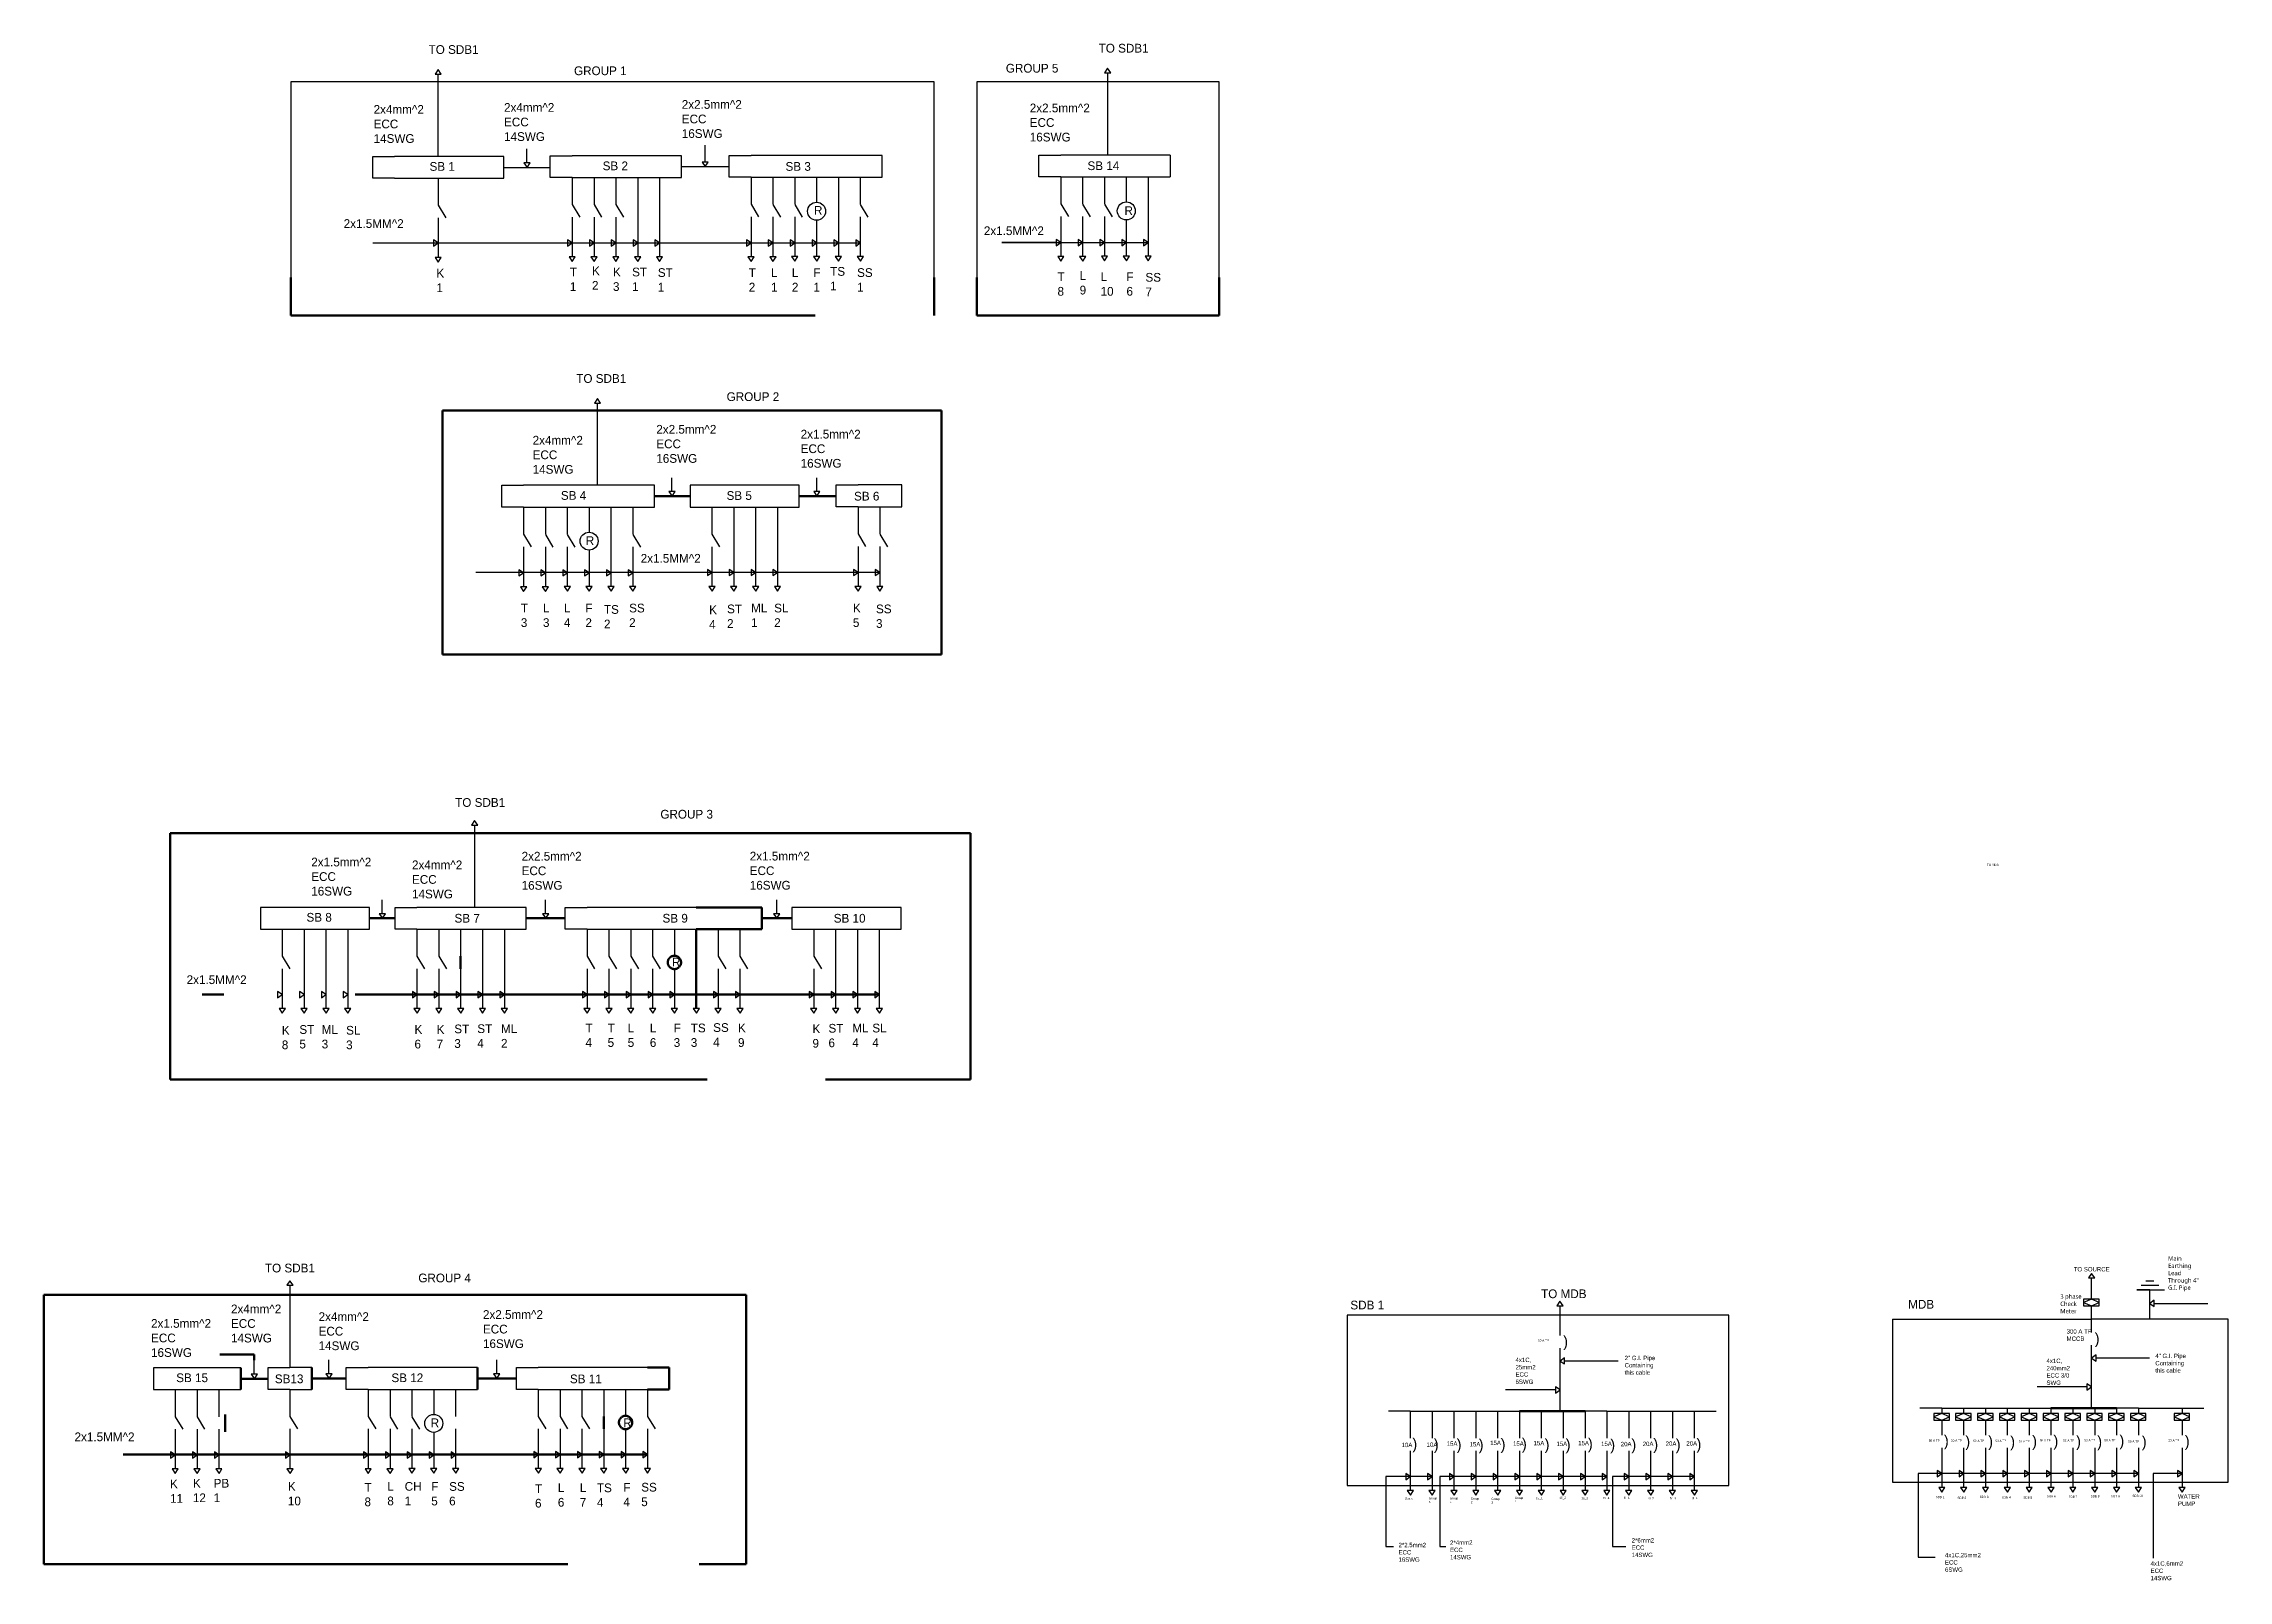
# Model space of a CAD drawing. Header units: inches. Extents: x 37.4 to 87.4, y 5.8 to 41.
import ezdxf

# ---------------------------------------------------------------- set-up
doc = ezdxf.new("R2010")
doc.units = ezdxf.units.IN
doc.header["$MEASUREMENT"] = 0
doc.linetypes.add('ACAD_ISO02W100', pattern=[15, 12, -3])

msp = doc.modelspace()

# ---------------------------------------------------------------- texts
at = {"linetype": 'ACAD_ISO02W100', "char_height": 0.2, "attachment_point": 1}
for s, insert, width in [('TO SDB1', (46.233, 40.957), 3.21873), ('GROUP 5', (59.445, 40.529), 3.21873), ('TO SDB1', (61.57, 40.988), 3.21873), ('GROUP 1', (49.562, 40.471), 3.21873), ('2x4mm^ 2\\PECC\\P14SWG', (44.974, 39.587), 1.34228), ('2x4mm^ 2\\PECC\\P14SWG', (47.96, 39.632), 1.34228), ('2x2.5mm^ 2\\PECC\\P16SWG', (52.028, 39.701), 1.34228), ('2x2.5mm^ 2\\PECC\\P16SWG', (59.993, 39.62), 1.34228), ('SB 1', (46.254, 38.282), 3.21873), ('SB 2', (50.217, 38.295), 3.21873), ('SB 3', (54.402, 38.282), 3.21873), ('SB 14', (61.314, 38.298), 3.21873), ('R', (55.055, 37.275), 0.38351), ('R', (62.161, 37.269), 0.38351), ('2x1.5MM^ 2', (44.289, 36.974), 1.84906), ('2x1.5MM^ 2', (58.942, 36.81), 1.84906), ('K\\P1', (46.412, 35.838), 0.38351), ('T\\P1', (49.467, 35.865), 0.38351), ('K\\P2', (49.973, 35.893), 0.38351), ('K\\P3', (50.453, 35.865), 0.38351), ('ST\\P1', (50.891, 35.865), 0.38351), ('ST\\P1', (51.48, 35.852), 0.38351), ('T\\P2', (53.562, 35.852), 0.38351), ('L\\P1', (54.069, 35.852), 0.38351), ('L\\P2', (54.548, 35.852), 0.38351), ('F\\P1', (55.041, 35.852), 0.38351), ('TS\\P1', (55.425, 35.879), 0.38351), ('SS\\P1', (56.041, 35.852), 0.38351), ('T\\P8', (60.628, 35.757), 0.38351), ('L\\P9', (61.135, 35.785), 0.38351), ('L\\P10', (61.614, 35.757), 0.38351), ('F\\P6', (62.206, 35.757), 0.38351), ('SS\\P7', (62.641, 35.744), 0.38351), ('TO SDB1', (49.613, 33.428), 3.21873), ('GROUP 2', (53.055, 33.012), 3.21873), ('2x4mm^ 2\\PECC\\P14SWG', (48.614, 32.015), 1.34228), ('2x2.5mm^ 2\\PECC\\P16SWG', (51.445, 32.265), 1.34228), ('2x1.5mm^ 2\\PECC\\P16SWG', (54.749, 32.154), 1.34228), ('SB 4', (49.261, 30.751), 3.21873), ('SB 5', (53.053, 30.749), 3.21873), ('SB 6', (55.971, 30.735), 3.21873), ('R', (49.83, 29.718), 0.38351), ('2x1.5MM^ 2', (51.088, 29.312), 1.84906), ('T\\P3', (48.344, 28.174), 0.38351), ('L\\P3', (48.851, 28.174), 0.38351), ('L\\P4', (49.33, 28.174), 0.38351), ('F\\P2', (49.823, 28.174), 0.38351), ('TS\\P2', (50.246, 28.142), 0.38351), ('SS\\P2', (50.823, 28.174), 0.38351), ('K\\P4', (52.654, 28.134), 0.38351), ('ST\\P2', (53.065, 28.154), 0.38351), ('ML\\P1', (53.614, 28.174), 0.38351), ('SL\\P2', (54.143, 28.174), 0.38351), ('K\\P5', (55.945, 28.174), 0.38351), ('SS\\P3', (56.474, 28.154), 0.38351), ('TO SDB1', (46.841, 23.724), 3.21873), ('GROUP 3', (51.538, 23.455), 3.21873), ('2x1.5mm^ 2\\PECC\\P16SWG', (43.547, 22.361), 1.34228), ('2x4mm^ 2\\PECC\\P14SWG', (45.853, 22.296), 1.34228), ('2x2.5mm^ 2\\PECC\\P16SWG', (48.362, 22.494), 1.34228), ('2x1.5mm^ 2\\PECC\\P16SWG', (53.584, 22.496), 1.34228), ('SB 8', (43.438, 21.096), 3.21873), ('SB 7', (46.826, 21.074), 3.21873), ('SB 9', (51.587, 21.074), 3.21873), ('SB 10', (55.506, 21.074), 3.21873), ('R', (51.803, 20.07), 0.38351), ('2x1.5MM^ 2', (40.694, 19.668), 1.84906), ('K\\P8', (42.873, 18.51), 0.38351), ('ST\\P5', (43.275, 18.528), 0.38351), ('ML\\P3', (43.786, 18.528), 0.38351), ('SL\\P3', (44.345, 18.51), 0.38351), ('K\\P6', (45.91, 18.528), 0.38351), ('K\\P7', (46.417, 18.528), 0.38351), ('ST\\P3', (46.821, 18.541), 0.38351), ('ST\\P4', (47.347, 18.547), 0.38351), ('ML\\P2', (47.89, 18.545), 0.38351), ('T\\P4', (49.824, 18.563), 0.38351), ('T\\P5', (50.331, 18.563), 0.38351), ('L\\P5', (50.79, 18.563), 0.38351), ('L\\P6', (51.297, 18.563), 0.38351), ('F\\P3', (51.843, 18.563), 0.38351), ('TS\\P3', (52.234, 18.563), 0.38351), ('SS\\P4', (52.746, 18.572), 0.38351), ('K\\P9', (53.315, 18.563), 0.38351), ('K\\P9', (55.02, 18.545), 0.38351), ('ST\\P6', (55.386, 18.556), 0.38351), ('ML\\P4', (55.931, 18.561), 0.38351), ('SL\\P4', (56.389, 18.561), 0.38351), ('TO SDB1', (42.487, 13.068), 3.21873), ('GROUP 4', (45.998, 12.841), 3.21873), ('2x4mm^ 2\\PECC\\P14SWG', (41.71, 12.132), 1.34228), ('2x2.5mm^ 2\\PECC\\P16SWG', (47.477, 12.004), 1.34228), ('2x1.5mm^ 2\\PECC\\P16SWG', (39.88, 11.801), 1.34228), ('2x4mm^ 2\\PECC\\P14SWG', (43.715, 11.956), 1.34228), ('SB 15', (40.456, 10.557), 3.21873), ('SB13', (42.714, 10.532), 3.21873), ('SB 12', (45.382, 10.557), 3.21873), ('SB 11', (49.468, 10.531), 3.21873), ('R', (46.281, 9.525), 0.38351), ('R', (50.689, 9.525), 0.38351), ('2x1.5MM^ 2', (38.129, 9.205), 1.84906), ('K\\P11', (40.315, 8.128), 0.38351), ('K\\P12', (40.838, 8.143), 0.38351), ('PB\\P1', (41.313, 8.143), 0.38351), ('K\\P10', (43.012, 8.07), 0.38351), ('T\\P8', (44.766, 8.05), 0.38351), ('L\\P8', (45.288, 8.071), 0.38351), ('CH\\P1', (45.686, 8.071), 0.38351), ('F\\P5', (46.294, 8.069), 0.38351), ('SS\\P6', (46.703, 8.069), 0.38351), ('T\\P6', (48.669, 8.02), 0.38351), ('L\\P6', (49.191, 8.04), 0.38351), ('L\\P7', (49.694, 8.04), 0.38351), ('TS\\P4', (50.086, 8.037), 0.38351), ('F\\P4', (50.691, 8.047), 0.38351), ('SS\\P5', (51.1, 8.052), 0.38351)]:
    msp.add_mtext(s, dxfattribs=dict(at, insert=insert, width=width))
at = {"attachment_point": 1}
for s, insert, char_height, width in [('{\\fUnispace|b0|i0|c0|p49;TO MDB}', (81.901, 22.22), 0.05, 0.65438), ('{\\f@Malgun Gothic|b0|i0|c0|p34;Main\\PEarthing\\PLead\\PThrough 4"\\PG.I. Pipe}', (86.048, 13.237), 0.1, 0.65438), ('{\\fUnispace|b0|i0|c0|p49;TO SOURCE}', (83.889, 12.991), 0.1, 1.22547), ('{\\fUnispace|b0|i0|c0|p49;SDB 1}', (67.331, 12.221), 0.2, 1.82841), ('{\\fUnispace|b0|i0|c0|p49;TO MDB}', (71.697, 12.479), 0.2, 1.68464), ('{\\fUnispace|b0|i0|c0|p49;MDB}', (80.099, 12.239), 0.2, 0.65438), ('{\\f@Malgun Gothic|b0|i0|c0|p34;3 phase\\PCheck Meter}', (83.58, 12.366), 0.1, 0.65438), ('300 A TP\\PMCCB', (83.726, 11.568), 0.1, 0.65438), ('50 A TP', (71.627, 11.336), 0.05, 0.65438), (')', (72.202, 11.414), 0.25, 0.22668), (')', (84.368, 11.483), 0.25, 0.22668), ('4" G.I. Pipe Containing \\Pthis cable', (85.756, 11.007), 0.1, 1.22766), ('\\A1;4x1C,\\P25mm2\\PECC 6SWG', (71.112, 10.916), 0.1, 0.65438), ('2" G.I. Pipe Containing \\Pthis cable', (73.61, 10.96), 0.1, 1.22766), ('\\A1;4x1C,\\P240mm2\\PECC 3/0 SWG', (83.265, 10.894), 0.1, 0.65438), (')', (68.75, 9.072), 0.25, 0.22668), (')', (69.241, 9.058), 0.25, 0.22668), ('15A', (69.537, 9.001), 0.1, 0.65438), (')', (69.764, 9.058), 0.25, 0.22668), (')', (70.268, 9.053), 0.25, 0.22668), ('15A', (70.531, 9.016), 0.1, 0.65438), (')', (70.771, 9.063), 0.25, 0.22668), (')', (71.258, 9.07), 0.25, 0.22668), ('15A', (71.525, 9.011), 0.1, 0.65438), (')', (71.777, 9.059), 0.25, 0.22668), (')', (72.26, 9.056), 0.25, 0.22668), ('15A', (72.546, 9.011), 0.1, 0.65438), (')', (72.768, 9.075), 0.25, 0.22668), (')', (73.28, 9.052), 0.25, 0.22668), (')', (73.764, 9.055), 0.25, 0.22668), (')', (74.265, 9.063), 0.25, 0.22668), ('20A', (74.548, 9), 0.1, 0.65438), (')', (74.779, 9.056), 0.25, 0.22668), ('20A', (75.022, 9.005), 0.1, 0.65438), (')', (75.253, 9.066), 0.25, 0.22668), ('50 A TP', (80.572, 9.044), 0.05, 0.65438), (')', (80.916, 9.141), 0.25, 0.22668), ('50 A TP', (81.08, 9.045), 0.05, 0.65438), (')', (81.407, 9.127), 0.25, 0.22668), ('50 A TP', (81.589, 9.038), 0.05, 0.65438), (')', (81.93, 9.127), 0.25, 0.22668), ('50 A TP', (82.095, 9.038), 0.05, 0.65438), (')', (82.434, 9.121), 0.25, 0.22668), ('50 A TP', (82.629, 9.026), 0.05, 0.65438), (')', (82.937, 9.132), 0.25, 0.22668), ('50 A TP', (83.111, 9.049), 0.05, 0.65438), (')', (83.424, 9.138), 0.25, 0.22668), ('50 A TP', (83.648, 9.046), 0.05, 0.65438), (')', (83.943, 9.128), 0.25, 0.22668), ('50 A TP', (84.132, 9.053), 0.05, 0.65438), (')', (84.426, 9.124), 0.25, 0.22668), ('50 A TP', (84.592, 9.053), 0.05, 0.65438), (')', (84.934, 9.143), 0.25, 0.22668), ('50 A TP', (85.134, 9.023), 0.05, 0.65438), (')', (85.446, 9.121), 0.25, 0.22668), ('20 A TP', (86.055, 9.047), 0.05, 0.65438), (')', (86.431, 9.132), 0.25, 0.22668), ('10A', (68.504, 8.969), 0.1, 0.65438), ('10A', (69.078, 8.975), 0.1, 0.65438), ('15A', (70.061, 8.985), 0.1, 0.65438), ('15A', (71.055, 9), 0.1, 0.65438), ('15A', (72.049, 8.994), 0.1, 0.65438), ('15A', (73.07, 8.994), 0.1, 0.65438), ('20A', (73.521, 8.99), 0.1, 0.65438), ('20A', (74.023, 8.994), 0.1, 0.65438), ('Spare', (68.581, 7.718), 0.05, 0.65438), ('Group\\P5', (69.125, 7.723), 0.05, 0.65438), ('Group\\P1', (69.607, 7.723), 0.05, 0.65438), ('Group\\P2', (70.088, 7.718), 0.05, 0.65438), ('Group\\P3', (70.56, 7.71), 0.05, 0.65438), ('Group\\P4', (71.096, 7.732), 0.05, 0.65438), ('15_1', (71.579, 7.723), 0.05, 0.65438), ('15_2', (72.113, 7.733), 0.05, 0.65438), ('15_3', (72.617, 7.726), 0.05, 0.65438), ('15_4', (73.107, 7.73), 0.05, 0.65438), ('M_1', (73.591, 7.735), 0.05, 0.65438), ('M_2', (74.143, 7.721), 0.05, 0.65438), ('M_3', (74.651, 7.728), 0.05, 0.65438), ('M_4', (75.142, 7.728), 0.05, 0.65438), ('SDB 1', (80.728, 7.751), 0.05, 0.65438), ('SDB 2', (81.227, 7.735), 0.05, 0.65438), ('SDB 3', (81.738, 7.755), 0.05, 0.65438), ('SDB 4', (82.245, 7.747), 0.05, 0.65438), ('SDB 5', (82.738, 7.74), 0.05, 0.65438), ('SDB 6', (83.273, 7.768), 0.05, 0.65438), ('SDB 7', (83.771, 7.758), 0.05, 0.65438), ('SDB 8', (84.277, 7.77), 0.05, 0.65438), ('SDB 9', (84.743, 7.767), 0.05, 0.65438), ('SDB 10', (85.232, 7.779), 0.05, 0.65438), ('WATER PUMP', (86.273, 7.791), 0.1, 0.65438), ('2*2.5mm2\\PECC \\P16SWG', (68.434, 6.679), 0.1, 0.65438), ('2*4mm2\\PECC \\P14SWG', (69.613, 6.734), 0.1, 0.65438), ('2*6mm2\\PECC \\P14SWG', (73.771, 6.786), 0.1, 0.65438), ('4x1C,25mm2\\PECC 6SWG', (80.942, 6.448), 0.1, 0.65438), ('4x1C,6mm2\\PECC 14SWG', (85.648, 6.256), 0.1, 0.65438)]:
    msp.add_mtext(s, dxfattribs=dict(at, insert=insert, char_height=char_height, width=width))

# ---------------------------------------------------------------- linework, layer by layer
at = {"linetype": 'ACAD_ISO02W100'}
for p, q in [((46.453, 40.117), (43.082, 40.117)), ((43.082, 40.117), (43.082, 35.637)), ((57.807, 40.117), (46.453, 40.117)), ((57.807, 35.637), (57.807, 40.117)), ((64.327, 40.117), (58.782, 40.117)), ((58.782, 40.117), (58.782, 35.637)), ((48.483, 38.264), (48.483, 38.583)), ((52.563, 38.282), (52.563, 38.67)), ((51.803, 30.738), (51.803, 31.056)), ((55.12, 30.738), (55.12, 31.056)), ((52.218, 30.884), (52.218, 30.384)), ((57.062, 30.891), (56.062, 30.891)), ((57.062, 30.391), (57.062, 30.891)), ((53.218, 29.765), (53.218, 29.477)), ((56.562, 28.89), (47.314, 28.89)), ((42.382, 21.223), (42.382, 20.723)), ((45.172, 21.077), (45.172, 21.396)), ((48.911, 21.077), (48.911, 21.396)), ((54.202, 21.077), (54.202, 21.396)), ((54.549, 21.223), (54.549, 20.723)), ((43.382, 20.105), (43.382, 19.817)), ((55.549, 20.105), (55.549, 19.817)), ((79.738, 11.799), (79.738, 8.065)), ((79.738, 11.799), (84.296, 11.799)), ((87.427, 11.799), (84.296, 11.799)), ((87.427, 8.065), (87.427, 11.799)), ((39.933, 10.685), (39.933, 10.185)), ((42.244, 10.539), (42.244, 10.857)), ((43.56, 10.692), (43.06, 10.692)), ((43.953, 10.546), (43.953, 10.865)), ((47.794, 10.546), (47.794, 10.865)), ((79.738, 8.065), (87.427, 8.065))]:
    msp.add_line(p, q, dxfattribs=at)
for p, q in [((46.45, 40.397), (46.381, 40.293)), ((46.381, 40.293), (46.524, 40.293)), ((46.524, 40.293), (46.45, 40.397)), ((46.453, 38.41), (46.453, 40.293)), ((61.775, 40.43), (61.706, 40.325)), ((61.706, 40.325), (61.849, 40.325)), ((61.849, 40.325), (61.775, 40.43)), ((61.778, 38.443), (61.778, 40.325)), ((64.327, 35.637), (64.327, 40.117)), ((44.953, 37.91), (44.953, 38.41)), ((44.953, 38.41), (45.453, 38.41)), ((47.953, 38.41), (45.453, 38.41)), ((47.953, 37.91), (47.953, 38.41)), ((47.953, 38.16), (49.019, 38.16)), ((48.555, 38.264), (48.412, 38.264)), ((48.412, 38.264), (48.486, 38.16)), ((48.486, 38.16), (48.555, 38.264)), ((49.019, 37.928), (49.019, 38.428)), ((49.019, 38.428), (49.519, 38.428)), ((52.019, 38.428), (49.519, 38.428)), ((52.019, 37.928), (52.019, 38.428)), ((52.019, 38.178), (53.113, 38.178)), ((52.635, 38.282), (52.492, 38.282)), ((52.492, 38.282), (52.566, 38.178)), ((52.566, 38.178), (52.635, 38.282)), ((53.113, 37.935), (53.113, 38.435)), ((53.113, 38.435), (53.613, 38.435)), ((56.113, 38.435), (53.613, 38.435)), ((56.613, 38.435), (56.113, 38.435)), ((56.613, 37.935), (56.613, 38.435)), ((60.203, 37.943), (60.203, 38.443)), ((60.203, 38.443), (60.703, 38.443)), ((63.203, 38.443), (60.703, 38.443)), ((63.203, 38.443), (63.203, 37.943)), ((45.453, 37.91), (44.953, 37.91)), ((45.453, 37.91), (45.953, 37.91)), ((45.953, 37.91), (46.453, 37.91)), ((46.453, 37.91), (46.953, 37.91)), ((46.453, 37.91), (46.453, 37.292)), ((46.953, 37.91), (47.453, 37.91)), ((47.453, 37.91), (47.953, 37.91)), ((49.519, 37.928), (49.019, 37.928)), ((49.519, 37.928), (49.519, 37.31)), ((49.519, 37.928), (50.019, 37.928)), ((50.019, 37.928), (50.019, 37.31)), ((50.019, 37.928), (50.519, 37.928)), ((50.519, 37.928), (50.519, 37.31)), ((50.519, 37.928), (51.019, 37.928)), ((51.019, 37.928), (51.019, 37.31)), ((51.019, 37.928), (51.519, 37.928)), ((51.519, 37.928), (51.519, 37.31)), ((51.519, 37.928), (52.019, 37.928)), ((53.613, 37.935), (53.113, 37.935)), ((53.613, 37.935), (53.613, 37.317)), ((53.613, 37.935), (54.113, 37.935)), ((54.113, 37.935), (54.113, 37.317)), ((54.113, 37.935), (54.613, 37.935)), ((54.613, 37.935), (54.613, 37.317)), ((54.613, 37.935), (55.113, 37.935)), ((55.113, 37.935), (55.113, 37.362)), ((55.113, 37.935), (55.613, 37.935)), ((55.613, 37.935), (55.613, 37.317)), ((55.613, 37.935), (56.113, 37.935)), ((56.113, 37.935), (56.113, 37.317)), ((56.113, 37.935), (56.613, 37.935)), ((60.703, 37.943), (60.203, 37.943)), ((60.703, 37.943), (60.703, 37.325)), ((60.703, 37.943), (61.203, 37.943)), ((61.203, 37.943), (61.203, 37.325)), ((61.203, 37.943), (61.703, 37.943)), ((61.703, 37.943), (61.703, 37.325)), ((61.703, 37.943), (62.203, 37.943)), ((62.203, 37.943), (62.203, 37.37)), ((62.203, 37.943), (62.703, 37.943)), ((62.703, 37.943), (62.703, 37.325)), ((62.703, 37.943), (63.203, 37.943)), ((46.453, 37.292), (46.627, 37.004)), ((46.453, 37.004), (46.453, 36.095)), ((49.519, 37.31), (49.693, 37.022)), ((49.519, 37.022), (49.519, 36.112)), ((50.019, 37.31), (50.193, 37.022)), ((50.019, 37.022), (50.019, 36.112)), ((50.519, 37.31), (50.693, 37.022)), ((50.519, 37.022), (50.519, 36.112)), ((51.019, 37.31), (51.019, 37.022)), ((51.019, 37.022), (51.019, 36.112)), ((51.519, 37.31), (51.519, 37.022)), ((51.519, 37.022), (51.519, 36.112)), ((53.613, 37.317), (53.787, 37.029)), ((53.613, 37.029), (53.613, 36.12)), ((54.113, 37.31), (54.287, 37.022)), ((54.113, 37.029), (54.113, 36.12)), ((54.613, 37.31), (54.787, 37.022)), ((54.613, 37.029), (54.613, 36.12)), ((55.613, 37.317), (55.613, 37.029)), ((55.613, 37.029), (55.613, 36.12)), ((56.113, 37.31), (56.287, 37.022)), ((56.113, 37.029), (56.113, 36.12)), ((60.703, 37.325), (60.877, 37.037)), ((60.703, 37.037), (60.703, 36.128)), ((61.203, 37.317), (61.377, 37.029)), ((61.203, 37.037), (61.203, 36.128)), ((61.703, 37.317), (61.877, 37.029)), ((61.703, 37.037), (61.703, 36.128)), ((62.703, 37.325), (62.703, 37.037)), ((62.703, 37.037), (62.703, 36.128)), ((46.453, 36.434), (46.349, 36.503)), ((46.349, 36.503), (46.349, 36.36)), ((49.519, 36.434), (49.414, 36.503)), ((49.414, 36.503), (49.414, 36.36)), ((50.019, 36.434), (49.914, 36.503)), ((49.914, 36.503), (49.914, 36.36)), ((50.519, 36.434), (50.414, 36.503)), ((50.414, 36.503), (50.414, 36.36)), ((51.019, 36.434), (50.914, 36.503)), ((50.914, 36.503), (50.914, 36.36)), ((51.519, 36.434), (51.414, 36.503)), ((51.414, 36.503), (51.414, 36.36)), ((53.613, 36.434), (53.509, 36.503)), ((53.509, 36.503), (53.509, 36.36)), ((54.113, 36.434), (54.009, 36.503)), ((54.009, 36.503), (54.009, 36.36)), ((54.613, 36.434), (54.509, 36.503)), ((54.509, 36.503), (54.509, 36.36)), ((55.113, 36.434), (55.009, 36.503)), ((55.009, 36.503), (55.009, 36.36)), ((55.113, 36.951), (55.113, 36.12)), ((55.613, 36.434), (55.509, 36.503)), ((55.509, 36.503), (55.509, 36.36)), ((56.113, 36.434), (56.009, 36.503)), ((56.009, 36.503), (56.009, 36.36)), ((60.703, 36.442), (60.599, 36.511)), ((60.599, 36.511), (60.599, 36.368)), ((61.203, 36.442), (61.099, 36.511)), ((61.099, 36.511), (61.099, 36.368)), ((61.703, 36.442), (61.599, 36.511)), ((61.599, 36.511), (61.599, 36.368)), ((62.203, 36.442), (62.099, 36.511)), ((62.099, 36.511), (62.099, 36.368)), ((62.203, 36.959), (62.203, 36.128)), ((62.703, 36.442), (62.599, 36.511)), ((62.599, 36.511), (62.599, 36.368)), ((44.953, 36.434), (56.113, 36.434)), ((46.349, 36.36), (46.453, 36.434)), ((46.524, 36.095), (46.381, 36.095)), ((46.381, 36.095), (46.455, 35.991)), ((46.455, 35.991), (46.524, 36.095)), ((49.414, 36.36), (49.519, 36.434)), ((49.59, 36.112), (49.447, 36.112)), ((49.447, 36.112), (49.521, 36.008)), ((49.521, 36.008), (49.59, 36.112)), ((49.914, 36.36), (50.019, 36.434)), ((50.09, 36.112), (49.947, 36.112)), ((49.947, 36.112), (50.021, 36.008)), ((50.021, 36.008), (50.09, 36.112)), ((50.414, 36.36), (50.519, 36.434)), ((50.59, 36.112), (50.447, 36.112)), ((50.447, 36.112), (50.521, 36.008)), ((50.521, 36.008), (50.59, 36.112)), ((50.914, 36.36), (51.019, 36.434)), ((51.09, 36.112), (50.947, 36.112)), ((50.947, 36.112), (51.021, 36.008)), ((51.021, 36.008), (51.09, 36.112)), ((51.414, 36.36), (51.519, 36.434)), ((51.59, 36.112), (51.447, 36.112)), ((51.447, 36.112), (51.521, 36.008)), ((51.521, 36.008), (51.59, 36.112)), ((53.509, 36.36), (53.613, 36.434)), ((53.685, 36.112), (53.542, 36.112)), ((53.542, 36.112), (53.616, 36.008)), ((53.616, 36.008), (53.685, 36.112)), ((54.009, 36.36), (54.113, 36.434)), ((54.185, 36.112), (54.042, 36.112)), ((54.042, 36.112), (54.116, 36.008)), ((54.116, 36.008), (54.185, 36.112)), ((54.509, 36.36), (54.613, 36.434)), ((54.685, 36.12), (54.542, 36.12)), ((54.542, 36.12), (54.616, 36.016)), ((54.616, 36.016), (54.685, 36.12)), ((55.009, 36.36), (55.113, 36.434)), ((55.185, 36.12), (55.042, 36.12)), ((55.042, 36.12), (55.116, 36.016)), ((55.116, 36.016), (55.185, 36.12)), ((55.509, 36.36), (55.613, 36.434)), ((55.685, 36.12), (55.542, 36.12)), ((55.542, 36.12), (55.616, 36.016)), ((55.616, 36.016), (55.685, 36.12)), ((56.009, 36.36), (56.113, 36.434)), ((56.185, 36.12), (56.042, 36.12)), ((56.042, 36.12), (56.116, 36.016)), ((56.116, 36.016), (56.185, 36.12)), ((59.355, 36.439), (62.703, 36.442)), ((60.599, 36.439), (59.355, 36.439)), ((60.599, 36.368), (60.703, 36.442)), ((60.775, 36.12), (60.632, 36.12)), ((60.632, 36.12), (60.706, 36.016)), ((60.706, 36.016), (60.775, 36.12)), ((61.099, 36.368), (61.203, 36.442)), ((61.275, 36.12), (61.132, 36.12)), ((61.132, 36.12), (61.206, 36.016)), ((61.206, 36.016), (61.275, 36.12)), ((61.599, 36.368), (61.703, 36.442)), ((61.775, 36.128), (61.632, 36.128)), ((61.632, 36.128), (61.706, 36.024)), ((61.706, 36.024), (61.775, 36.128)), ((62.099, 36.368), (62.203, 36.442)), ((62.275, 36.128), (62.132, 36.128)), ((62.132, 36.128), (62.206, 36.024)), ((62.206, 36.024), (62.275, 36.128)), ((62.599, 36.368), (62.703, 36.442)), ((62.775, 36.128), (62.632, 36.128)), ((62.632, 36.128), (62.706, 36.024)), ((62.706, 36.024), (62.775, 36.128)), ((50.097, 32.87), (50.028, 32.766)), ((50.028, 32.766), (50.171, 32.766)), ((50.171, 32.766), (50.097, 32.87)), ((50.099, 30.884), (50.099, 32.766)), ((47.906, 30.384), (47.906, 30.884)), ((47.906, 30.884), (48.406, 30.884)), ((50.906, 30.884), (48.406, 30.884)), ((51.406, 30.884), (50.906, 30.884)), ((51.406, 30.384), (51.406, 30.884)), ((51.875, 30.738), (51.732, 30.738)), ((51.732, 30.738), (51.806, 30.634)), ((51.806, 30.634), (51.875, 30.738)), ((54.718, 30.884), (52.218, 30.884)), ((54.718, 30.384), (54.718, 30.884)), ((55.191, 30.738), (55.048, 30.738)), ((55.048, 30.738), (55.122, 30.634)), ((55.122, 30.634), (55.191, 30.738)), ((55.562, 30.391), (55.562, 30.891)), ((55.562, 30.891), (56.062, 30.891)), ((48.406, 30.384), (47.906, 30.384)), ((48.406, 30.384), (48.406, 29.765)), ((48.406, 30.384), (48.906, 30.384)), ((48.906, 30.384), (48.906, 29.765)), ((48.906, 30.384), (49.406, 30.384)), ((49.406, 30.384), (49.406, 29.765)), ((49.406, 30.384), (49.906, 30.384)), ((49.906, 30.384), (49.906, 29.81)), ((49.906, 30.384), (50.406, 30.384)), ((50.406, 30.384), (50.406, 29.765)), ((50.406, 30.384), (50.906, 30.384)), ((50.906, 30.384), (50.906, 29.765)), ((50.906, 30.384), (51.406, 30.384)), ((52.218, 30.384), (52.718, 30.384)), ((52.718, 30.384), (52.718, 29.765)), ((52.718, 30.384), (53.218, 30.384)), ((53.218, 30.384), (53.218, 29.765)), ((53.218, 30.384), (53.718, 30.384)), ((53.718, 30.384), (53.718, 29.765)), ((53.718, 30.384), (54.218, 30.384)), ((54.218, 30.384), (54.218, 29.765)), ((54.218, 30.384), (54.718, 30.384)), ((56.062, 30.391), (55.562, 30.391)), ((56.062, 30.391), (56.062, 29.773)), ((56.062, 30.391), (56.562, 30.391)), ((56.562, 30.391), (56.562, 29.773)), ((56.562, 30.391), (57.062, 30.391)), ((48.406, 29.765), (48.58, 29.477)), ((48.906, 29.758), (49.08, 29.47)), ((49.406, 29.758), (49.58, 29.47)), ((50.406, 29.765), (50.406, 29.477)), ((50.906, 29.758), (51.08, 29.47)), ((52.718, 29.765), (52.892, 29.477)), ((53.718, 29.765), (53.718, 29.477)), ((54.218, 29.765), (54.218, 29.477)), ((56.062, 29.773), (56.236, 29.485)), ((56.562, 29.765), (56.736, 29.477)), ((48.406, 29.477), (48.406, 28.568)), ((48.906, 29.477), (48.906, 28.568)), ((49.406, 29.477), (49.406, 28.568)), ((49.906, 29.399), (49.906, 28.568)), ((50.406, 29.477), (50.406, 28.568)), ((50.906, 29.477), (50.906, 28.568)), ((52.718, 29.477), (52.718, 28.568)), ((53.218, 29.477), (53.218, 28.568)), ((53.718, 29.477), (53.718, 28.568)), ((54.218, 29.477), (54.218, 28.568)), ((56.062, 29.485), (56.062, 28.576)), ((56.562, 29.485), (56.562, 28.576)), ((48.406, 28.883), (48.302, 28.951)), ((48.302, 28.951), (48.302, 28.809)), ((48.302, 28.809), (48.406, 28.883)), ((48.478, 28.561), (48.335, 28.561)), ((48.335, 28.561), (48.409, 28.456)), ((48.409, 28.456), (48.478, 28.561)), ((48.906, 28.883), (48.802, 28.951)), ((48.802, 28.951), (48.802, 28.809)), ((48.802, 28.809), (48.906, 28.883)), ((48.978, 28.561), (48.835, 28.561)), ((48.835, 28.561), (48.909, 28.456)), ((48.909, 28.456), (48.978, 28.561)), ((49.406, 28.883), (49.302, 28.951)), ((49.302, 28.951), (49.302, 28.809)), ((49.302, 28.809), (49.406, 28.883)), ((49.478, 28.568), (49.335, 28.568)), ((49.335, 28.568), (49.409, 28.464)), ((49.409, 28.464), (49.478, 28.568)), ((49.906, 28.883), (49.802, 28.951)), ((49.802, 28.951), (49.802, 28.809)), ((49.802, 28.809), (49.906, 28.883)), ((49.978, 28.568), (49.835, 28.568)), ((49.835, 28.568), (49.909, 28.464)), ((49.909, 28.464), (49.978, 28.568)), ((50.406, 28.883), (50.302, 28.951)), ((50.302, 28.951), (50.302, 28.809)), ((50.302, 28.809), (50.406, 28.883)), ((50.478, 28.568), (50.335, 28.568)), ((50.335, 28.568), (50.409, 28.464)), ((50.409, 28.464), (50.478, 28.568)), ((50.906, 28.883), (50.802, 28.951)), ((50.802, 28.951), (50.802, 28.809)), ((50.802, 28.809), (50.906, 28.883)), ((50.978, 28.568), (50.835, 28.568)), ((50.835, 28.568), (50.909, 28.464)), ((50.909, 28.464), (50.978, 28.568)), ((52.718, 28.89), (52.614, 28.959)), ((52.614, 28.959), (52.614, 28.816)), ((52.614, 28.816), (52.718, 28.89)), ((52.789, 28.568), (52.647, 28.568)), ((52.647, 28.568), (52.721, 28.464)), ((52.721, 28.464), (52.789, 28.568)), ((53.218, 28.89), (53.114, 28.959)), ((53.114, 28.959), (53.114, 28.816)), ((53.114, 28.816), (53.218, 28.89)), ((53.289, 28.568), (53.147, 28.568)), ((53.147, 28.568), (53.221, 28.464)), ((53.221, 28.464), (53.289, 28.568)), ((53.718, 28.89), (53.614, 28.959)), ((53.614, 28.959), (53.614, 28.816)), ((53.614, 28.816), (53.718, 28.89)), ((53.789, 28.568), (53.647, 28.568)), ((53.647, 28.568), (53.721, 28.464)), ((53.721, 28.464), (53.789, 28.568)), ((54.218, 28.89), (54.114, 28.959)), ((54.114, 28.959), (54.114, 28.816)), ((54.114, 28.816), (54.218, 28.89)), ((54.289, 28.568), (54.147, 28.568)), ((54.147, 28.568), (54.221, 28.464)), ((54.221, 28.464), (54.289, 28.568)), ((56.062, 28.89), (55.957, 28.959)), ((55.957, 28.959), (55.957, 28.816)), ((55.957, 28.816), (56.062, 28.89)), ((56.133, 28.568), (55.99, 28.568)), ((55.99, 28.568), (56.064, 28.464)), ((56.064, 28.464), (56.133, 28.568)), ((56.562, 28.89), (56.457, 28.959)), ((56.457, 28.959), (56.457, 28.816)), ((56.457, 28.816), (56.562, 28.89)), ((56.633, 28.568), (56.49, 28.568)), ((56.49, 28.568), (56.564, 28.464)), ((56.564, 28.464), (56.633, 28.568)), ((47.286, 23.209), (47.217, 23.105)), ((47.217, 23.105), (47.36, 23.105)), ((47.36, 23.105), (47.286, 23.209)), ((47.289, 21.223), (47.289, 23.105)), ((44.882, 21.223), (42.382, 21.223)), ((44.882, 20.723), (44.882, 21.223)), ((45.244, 21.077), (45.101, 21.077)), ((45.101, 21.077), (45.175, 20.973)), ((45.175, 20.973), (45.244, 21.077)), ((45.467, 20.723), (45.467, 21.223)), ((45.467, 21.223), (45.967, 21.223)), ((48.467, 21.223), (45.967, 21.223)), ((48.467, 20.723), (48.467, 21.223)), ((48.982, 21.077), (48.84, 21.077)), ((48.84, 21.077), (48.914, 20.973)), ((48.914, 20.973), (48.982, 21.077)), ((49.36, 20.723), (49.36, 21.223)), ((49.36, 21.223), (49.86, 21.223)), ((52.36, 21.223), (49.86, 21.223)), ((54.274, 21.077), (54.131, 21.077)), ((54.131, 21.077), (54.205, 20.973)), ((54.205, 20.973), (54.274, 21.077)), ((57.049, 21.223), (54.549, 21.223)), ((57.049, 20.723), (57.049, 21.223)), ((42.382, 20.723), (42.882, 20.723)), ((42.882, 20.723), (42.882, 20.105)), ((42.882, 20.723), (43.382, 20.723)), ((43.382, 20.723), (43.382, 20.105)), ((43.382, 20.723), (43.882, 20.723)), ((43.882, 20.723), (43.882, 20.105)), ((43.882, 20.723), (44.382, 20.723)), ((44.382, 20.723), (44.382, 20.105)), ((44.382, 20.723), (44.882, 20.723)), ((45.967, 20.723), (45.467, 20.723)), ((45.967, 20.723), (45.967, 20.105)), ((45.967, 20.723), (46.467, 20.723)), ((46.467, 20.723), (46.467, 20.105)), ((46.467, 20.723), (46.967, 20.723)), ((46.967, 20.723), (46.967, 20.105)), ((46.967, 20.723), (47.467, 20.723)), ((47.467, 20.723), (47.467, 20.105)), ((47.467, 20.723), (47.967, 20.723)), ((47.967, 20.723), (47.967, 20.105)), ((47.967, 20.723), (48.467, 20.723)), ((49.86, 20.723), (49.36, 20.723)), ((49.86, 20.723), (49.86, 20.105)), ((49.86, 20.723), (50.36, 20.723)), ((50.36, 20.723), (50.36, 20.105)), ((50.36, 20.723), (50.86, 20.723)), ((50.86, 20.723), (50.86, 20.105)), ((50.86, 20.723), (51.36, 20.723)), ((51.36, 20.723), (51.36, 20.105)), ((51.36, 20.723), (51.86, 20.723)), ((51.86, 20.723), (51.86, 20.116)), ((51.86, 20.723), (52.36, 20.723)), ((52.86, 20.723), (52.86, 20.105)), ((53.36, 20.723), (53.36, 20.105)), ((54.549, 20.723), (55.049, 20.723)), ((55.049, 20.723), (55.049, 20.105)), ((55.049, 20.723), (55.549, 20.723)), ((55.549, 20.723), (55.549, 20.105)), ((55.549, 20.723), (56.049, 20.723)), ((56.049, 20.723), (56.049, 20.105)), ((56.049, 20.723), (56.549, 20.723)), ((56.549, 20.723), (56.549, 20.105)), ((56.549, 20.723), (57.049, 20.723)), ((42.882, 20.105), (43.056, 19.817)), ((43.882, 20.105), (43.882, 19.817)), ((44.382, 20.105), (44.382, 19.817)), ((45.967, 20.105), (46.141, 19.817)), ((46.467, 20.105), (46.641, 19.817)), ((47.467, 20.105), (47.467, 19.817)), ((47.967, 20.105), (47.967, 19.817)), ((49.86, 20.105), (50.034, 19.817)), ((50.36, 20.105), (50.534, 19.817)), ((50.86, 20.105), (51.034, 19.817)), ((51.36, 20.105), (51.534, 19.817)), ((52.86, 20.105), (53.034, 19.817)), ((53.36, 20.105), (53.534, 19.817)), ((55.049, 20.105), (55.223, 19.817)), ((56.049, 20.105), (56.049, 19.817)), ((56.549, 20.105), (56.549, 19.817)), ((42.882, 19.817), (42.882, 18.907)), ((43.382, 19.817), (43.382, 18.907)), ((43.882, 19.817), (43.882, 18.907)), ((44.382, 19.817), (44.382, 18.907)), ((45.967, 19.817), (45.967, 18.907)), ((46.467, 19.817), (46.467, 18.907)), ((46.967, 19.817), (46.967, 18.907)), ((47.467, 19.817), (47.467, 18.907)), ((47.967, 19.817), (47.967, 18.907)), ((49.86, 19.817), (49.86, 18.907)), ((50.36, 19.817), (50.36, 18.907)), ((50.86, 19.817), (50.86, 18.907)), ((51.36, 19.817), (51.36, 18.907)), ((51.86, 19.811), (51.86, 18.907)), ((52.86, 19.817), (52.86, 18.907)), ((53.36, 19.817), (53.36, 18.907)), ((55.049, 19.817), (55.049, 18.907)), ((55.549, 19.817), (55.549, 18.907)), ((56.049, 19.817), (56.049, 18.907)), ((56.549, 19.817), (56.549, 18.907)), ((42.882, 19.229), (42.778, 19.298)), ((42.778, 19.298), (42.778, 19.155)), ((42.778, 19.155), (42.882, 19.229)), ((43.382, 19.229), (43.278, 19.298)), ((43.278, 19.298), (43.278, 19.155)), ((43.278, 19.155), (43.382, 19.229)), ((43.882, 19.229), (43.778, 19.298)), ((43.778, 19.298), (43.778, 19.155)), ((43.778, 19.155), (43.882, 19.229)), ((44.382, 19.229), (44.278, 19.298)), ((44.278, 19.298), (44.278, 19.155)), ((44.278, 19.155), (44.382, 19.229)), ((45.967, 19.229), (45.863, 19.298)), ((45.863, 19.298), (45.863, 19.155)), ((45.863, 19.155), (45.967, 19.229)), ((46.467, 19.229), (46.363, 19.298)), ((46.363, 19.298), (46.363, 19.155)), ((46.363, 19.155), (46.467, 19.229)), ((46.967, 19.229), (46.863, 19.298)), ((46.863, 19.298), (46.863, 19.155)), ((46.863, 19.155), (46.967, 19.229)), ((47.467, 19.229), (47.363, 19.298)), ((47.363, 19.298), (47.363, 19.155)), ((47.363, 19.155), (47.467, 19.229)), ((47.967, 19.229), (47.863, 19.298)), ((47.863, 19.298), (47.863, 19.155)), ((47.863, 19.155), (47.967, 19.229)), ((49.86, 19.229), (49.756, 19.298)), ((49.756, 19.298), (49.756, 19.155)), ((49.756, 19.155), (49.86, 19.229)), ((50.36, 19.229), (50.256, 19.298)), ((50.256, 19.298), (50.256, 19.155)), ((50.256, 19.155), (50.36, 19.229)), ((50.86, 19.229), (50.756, 19.298)), ((50.756, 19.298), (50.756, 19.155)), ((50.756, 19.155), (50.86, 19.229)), ((51.36, 19.229), (51.256, 19.298)), ((51.256, 19.298), (51.256, 19.155)), ((51.256, 19.155), (51.36, 19.229)), ((51.86, 19.229), (51.756, 19.298)), ((51.756, 19.298), (51.756, 19.155)), ((51.756, 19.155), (51.86, 19.229)), ((52.86, 19.229), (52.756, 19.298)), ((52.756, 19.298), (52.756, 19.155)), ((52.756, 19.155), (52.86, 19.229)), ((53.36, 19.229), (53.256, 19.298)), ((53.256, 19.298), (53.256, 19.155)), ((53.256, 19.155), (53.36, 19.229)), ((55.049, 19.229), (54.945, 19.298)), ((54.945, 19.298), (54.945, 19.155)), ((54.945, 19.155), (55.049, 19.229)), ((55.549, 19.229), (55.445, 19.298)), ((55.445, 19.298), (55.445, 19.155)), ((55.445, 19.155), (55.549, 19.229)), ((56.049, 19.229), (55.945, 19.298)), ((55.945, 19.298), (55.945, 19.155)), ((55.945, 19.155), (56.049, 19.229)), ((56.549, 19.229), (56.445, 19.298)), ((56.445, 19.298), (56.445, 19.155)), ((56.445, 19.155), (56.549, 19.229)), ((42.954, 18.907), (42.811, 18.907)), ((42.811, 18.907), (42.885, 18.803)), ((42.885, 18.803), (42.954, 18.907)), ((43.454, 18.907), (43.311, 18.907)), ((43.311, 18.907), (43.385, 18.803)), ((43.385, 18.803), (43.454, 18.907)), ((43.954, 18.907), (43.811, 18.907)), ((43.811, 18.907), (43.885, 18.803)), ((43.885, 18.803), (43.954, 18.907)), ((44.454, 18.907), (44.311, 18.907)), ((44.311, 18.907), (44.385, 18.803)), ((44.385, 18.803), (44.454, 18.907)), ((46.039, 18.907), (45.896, 18.907)), ((45.896, 18.907), (45.97, 18.803)), ((45.97, 18.803), (46.039, 18.907)), ((46.539, 18.907), (46.396, 18.907)), ((46.396, 18.907), (46.47, 18.803)), ((46.47, 18.803), (46.539, 18.907)), ((47.039, 18.907), (46.896, 18.907)), ((46.896, 18.907), (46.97, 18.803)), ((46.97, 18.803), (47.039, 18.907)), ((47.539, 18.907), (47.396, 18.907)), ((47.396, 18.907), (47.47, 18.803)), ((47.47, 18.803), (47.539, 18.907)), ((48.039, 18.907), (47.896, 18.907)), ((47.896, 18.907), (47.97, 18.803)), ((47.97, 18.803), (48.039, 18.907)), ((49.931, 18.907), (49.788, 18.907)), ((49.788, 18.907), (49.862, 18.803)), ((49.862, 18.803), (49.931, 18.907)), ((50.431, 18.907), (50.288, 18.907)), ((50.288, 18.907), (50.362, 18.803)), ((50.362, 18.803), (50.431, 18.907)), ((50.931, 18.907), (50.788, 18.907)), ((50.788, 18.907), (50.862, 18.803)), ((50.862, 18.803), (50.931, 18.907)), ((51.431, 18.907), (51.288, 18.907)), ((51.288, 18.907), (51.362, 18.803)), ((51.362, 18.803), (51.431, 18.907)), ((51.931, 18.907), (51.788, 18.907)), ((51.788, 18.907), (51.862, 18.803)), ((51.862, 18.803), (51.931, 18.907)), ((52.431, 18.907), (52.288, 18.907)), ((52.288, 18.907), (52.362, 18.803)), ((52.362, 18.803), (52.431, 18.907)), ((52.931, 18.907), (52.788, 18.907)), ((52.788, 18.907), (52.862, 18.803)), ((52.862, 18.803), (52.931, 18.907)), ((53.431, 18.907), (53.288, 18.907)), ((53.288, 18.907), (53.362, 18.803)), ((53.362, 18.803), (53.431, 18.907)), ((55.121, 18.907), (54.978, 18.907)), ((54.978, 18.907), (55.052, 18.803)), ((55.052, 18.803), (55.121, 18.907)), ((55.621, 18.907), (55.478, 18.907)), ((55.478, 18.907), (55.552, 18.803)), ((55.552, 18.803), (55.621, 18.907)), ((56.121, 18.907), (55.978, 18.907)), ((55.978, 18.907), (56.052, 18.803)), ((56.052, 18.803), (56.121, 18.907)), ((56.621, 18.907), (56.478, 18.907)), ((56.478, 18.907), (56.552, 18.803)), ((56.552, 18.803), (56.621, 18.907)), ((43.059, 12.679), (42.99, 12.575)), ((42.99, 12.575), (43.133, 12.575)), ((43.133, 12.575), (43.059, 12.679)), ((43.062, 10.692), (43.062, 12.575)), ((84.296, 12.845), (84.227, 12.741)), ((84.227, 12.741), (84.37, 12.741)), ((84.37, 12.741), (84.296, 12.845)), ((84.296, 12.253), (84.296, 12.741)), ((85.429, 12.578), (85.833, 12.578)), ((85.542, 12.674), (85.725, 12.674)), ((72.127, 12.208), (72.059, 12.104)), ((72.059, 12.104), (72.201, 12.104)), ((72.201, 12.104), (72.127, 12.208)), ((72.13, 11.424), (72.13, 12.104)), ((84.114, 12.253), (84.114, 12.106)), ((84.296, 12.253), (84.114, 12.182)), ((84.296, 12.253), (84.114, 12.253)), ((84.114, 12.182), (84.296, 12.106)), ((84.114, 12.106), (84.469, 12.106)), ((84.469, 12.253), (84.296, 12.253)), ((84.469, 12.179), (84.296, 12.253)), ((84.296, 12.106), (84.469, 12.179)), ((84.296, 11.493), (84.296, 12.106)), ((84.469, 12.106), (84.469, 12.253)), ((85.628, 12.471), (85.329, 12.471)), ((85.329, 12.471), (85.963, 12.471)), ((85.628, 11.799), (85.628, 12.471)), ((85.733, 12.231), (85.628, 12.157)), ((85.628, 12.157), (85.733, 12.088)), ((85.733, 12.088), (85.733, 12.231)), ((85.733, 12.159), (86.957, 12.159)), ((72.13, 11.892), (67.26, 11.892)), ((67.26, 11.892), (67.26, 7.991)), ((75.991, 11.892), (72.13, 11.892)), ((75.991, 7.991), (75.991, 11.892)), ((72.13, 9.69), (72.13, 11.134)), ((84.296, 9.759), (84.296, 11.202)), ((41.933, 10.685), (39.933, 10.685)), ((42.315, 10.539), (42.173, 10.539)), ((42.173, 10.539), (42.247, 10.435)), ((42.247, 10.435), (42.315, 10.539)), ((42.56, 10.192), (42.56, 10.692)), ((42.56, 10.692), (43.06, 10.692)), ((44.024, 10.546), (43.881, 10.546)), ((43.881, 10.546), (43.955, 10.442)), ((43.955, 10.442), (44.024, 10.546)), ((44.35, 10.192), (44.35, 10.692)), ((44.35, 10.692), (44.85, 10.692)), ((47.35, 10.692), (44.85, 10.692)), ((47.865, 10.546), (47.722, 10.546)), ((47.722, 10.546), (47.796, 10.442)), ((47.796, 10.442), (47.865, 10.546)), ((48.242, 10.192), (48.242, 10.692)), ((48.242, 10.692), (48.742, 10.692)), ((51.242, 10.692), (48.742, 10.692)), ((72.234, 10.914), (72.13, 10.84)), ((72.13, 10.84), (72.234, 10.772)), ((72.234, 10.772), (72.234, 10.914)), ((72.234, 10.843), (73.459, 10.843)), ((84.4, 10.983), (84.296, 10.909)), ((84.296, 10.909), (84.4, 10.84)), ((84.4, 10.84), (84.4, 10.983)), ((84.4, 10.912), (85.625, 10.912)), ((39.933, 10.185), (40.433, 10.185)), ((40.433, 10.185), (40.433, 9.566)), ((40.433, 10.185), (40.933, 10.185)), ((40.933, 10.185), (40.933, 9.566)), ((40.933, 10.185), (41.433, 10.185)), ((41.433, 10.185), (41.433, 9.566)), ((41.433, 10.185), (41.933, 10.185)), ((43.06, 10.192), (42.56, 10.192)), ((43.06, 10.192), (43.06, 9.574)), ((43.06, 10.192), (43.56, 10.192)), ((44.85, 10.192), (44.35, 10.192)), ((44.85, 10.192), (44.85, 9.574)), ((44.85, 10.192), (45.35, 10.192)), ((45.35, 10.192), (45.35, 9.574)), ((45.35, 10.192), (45.85, 10.192)), ((45.85, 10.192), (45.85, 9.574)), ((45.85, 10.192), (46.35, 10.192)), ((46.35, 10.192), (46.35, 9.619)), ((46.35, 10.192), (46.85, 10.192)), ((46.85, 10.192), (46.85, 9.574)), ((46.85, 10.192), (47.35, 10.192)), ((48.742, 10.192), (48.242, 10.192)), ((48.742, 10.192), (48.742, 9.574)), ((48.742, 10.192), (49.242, 10.192)), ((49.242, 10.192), (49.242, 9.574)), ((49.242, 10.192), (49.742, 10.192)), ((49.742, 10.192), (49.742, 9.574)), ((49.742, 10.192), (50.242, 10.192)), ((50.242, 10.192), (50.242, 9.574)), ((50.242, 10.192), (50.742, 10.192)), ((50.742, 10.192), (50.742, 9.585)), ((50.742, 10.192), (51.242, 10.192)), ((51.242, 10.192), (51.242, 9.574)), ((72.026, 10.179), (70.885, 10.179)), ((72.13, 10.182), (72.026, 10.251)), ((72.026, 10.251), (72.026, 10.108)), ((72.026, 10.108), (72.13, 10.182)), ((84.192, 10.248), (83.051, 10.248)), ((84.296, 10.25), (84.192, 10.319)), ((84.192, 10.319), (84.192, 10.176)), ((84.192, 10.176), (84.296, 10.25)), ((40.433, 9.566), (40.607, 9.278)), ((40.933, 9.566), (41.107, 9.278)), ((43.06, 9.574), (43.234, 9.286)), ((44.85, 9.574), (45.024, 9.286)), ((45.35, 9.566), (45.524, 9.278)), ((45.85, 9.566), (46.024, 9.278)), ((48.742, 9.574), (48.916, 9.286)), ((49.242, 9.574), (49.416, 9.286)), ((49.742, 9.574), (49.916, 9.286)), ((51.242, 9.574), (51.416, 9.286)), ((68.702, 9.69), (68.202, 9.69)), ((68.702, 9.69), (69.202, 9.69)), ((68.702, 9.69), (68.702, 9.072)), ((69.202, 9.69), (69.702, 9.69)), ((69.202, 9.69), (69.202, 9.072)), ((69.702, 9.69), (70.202, 9.69)), ((69.702, 9.69), (69.702, 9.072)), ((70.202, 9.69), (70.702, 9.69)), ((70.202, 9.69), (70.202, 9.072)), ((70.702, 9.69), (71.202, 9.69)), ((70.702, 9.69), (70.702, 9.072)), ((71.202, 9.69), (71.202, 9.072)), ((71.702, 9.69), (71.702, 9.072)), ((72.202, 9.69), (72.202, 9.072)), ((73.202, 9.69), (72.702, 9.69)), ((72.702, 9.69), (72.702, 9.072)), ((73.202, 9.69), (73.702, 9.69)), ((73.202, 9.69), (73.202, 9.072)), ((73.702, 9.69), (74.202, 9.69)), ((73.702, 9.69), (73.702, 9.072)), ((74.202, 9.69), (74.702, 9.69)), ((74.202, 9.69), (74.202, 9.072)), ((74.702, 9.69), (75.202, 9.69)), ((74.702, 9.69), (74.702, 9.072)), ((75.202, 9.69), (75.702, 9.69)), ((75.202, 9.69), (75.202, 9.072)), ((80.868, 9.759), (80.368, 9.759)), ((80.686, 9.636), (80.686, 9.489)), ((80.868, 9.636), (80.686, 9.565)), ((80.868, 9.636), (80.686, 9.636)), ((80.686, 9.565), (80.868, 9.489)), ((80.868, 9.759), (81.368, 9.759)), ((80.868, 9.759), (80.868, 9.636)), ((81.042, 9.636), (80.868, 9.636)), ((81.042, 9.563), (80.868, 9.636)), ((80.868, 9.489), (81.042, 9.563)), ((81.042, 9.489), (81.042, 9.636)), ((81.186, 9.636), (81.186, 9.489)), ((81.368, 9.636), (81.186, 9.565)), ((81.368, 9.636), (81.186, 9.636)), ((81.186, 9.565), (81.368, 9.489)), ((81.368, 9.759), (81.868, 9.759)), ((81.368, 9.759), (81.368, 9.636)), ((81.542, 9.636), (81.368, 9.636)), ((81.542, 9.563), (81.368, 9.636)), ((81.368, 9.489), (81.542, 9.563)), ((81.542, 9.489), (81.542, 9.636)), ((81.686, 9.636), (81.686, 9.489)), ((81.868, 9.636), (81.686, 9.565)), ((81.868, 9.636), (81.686, 9.636)), ((81.686, 9.565), (81.868, 9.489)), ((81.868, 9.759), (82.368, 9.759)), ((81.868, 9.759), (81.868, 9.636)), ((82.042, 9.636), (81.868, 9.636)), ((82.042, 9.563), (81.868, 9.636)), ((81.868, 9.489), (82.042, 9.563)), ((82.042, 9.489), (82.042, 9.636)), ((82.186, 9.636), (82.186, 9.489)), ((82.368, 9.636), (82.186, 9.565)), ((82.368, 9.636), (82.186, 9.636)), ((82.186, 9.565), (82.368, 9.489)), ((82.368, 9.759), (82.868, 9.759)), ((82.368, 9.759), (82.368, 9.636)), ((82.542, 9.636), (82.368, 9.636)), ((82.542, 9.563), (82.368, 9.636)), ((82.368, 9.489), (82.542, 9.563)), ((82.542, 9.489), (82.542, 9.636)), ((82.686, 9.636), (82.686, 9.489)), ((82.868, 9.636), (82.686, 9.565)), ((82.868, 9.636), (82.686, 9.636)), ((82.686, 9.565), (82.868, 9.489)), ((82.868, 9.759), (83.368, 9.759)), ((82.868, 9.759), (82.868, 9.636)), ((83.042, 9.636), (82.868, 9.636)), ((83.042, 9.563), (82.868, 9.636)), ((82.868, 9.489), (83.042, 9.563)), ((83.042, 9.489), (83.042, 9.636)), ((83.186, 9.636), (83.186, 9.489)), ((83.368, 9.636), (83.186, 9.565)), ((83.368, 9.636), (83.186, 9.636)), ((83.186, 9.565), (83.368, 9.489)), ((83.368, 9.759), (83.368, 9.636)), ((83.542, 9.636), (83.368, 9.636)), ((83.542, 9.563), (83.368, 9.636)), ((83.368, 9.489), (83.542, 9.563)), ((83.542, 9.489), (83.542, 9.636)), ((83.686, 9.636), (83.686, 9.489)), ((83.868, 9.636), (83.686, 9.565)), ((83.868, 9.636), (83.686, 9.636)), ((83.686, 9.565), (83.868, 9.489)), ((83.868, 9.759), (83.868, 9.636)), ((84.042, 9.636), (83.868, 9.636)), ((84.042, 9.563), (83.868, 9.636)), ((83.868, 9.489), (84.042, 9.563)), ((84.042, 9.489), (84.042, 9.636)), ((84.186, 9.636), (84.186, 9.489)), ((84.368, 9.636), (84.186, 9.565)), ((84.368, 9.636), (84.186, 9.636)), ((84.186, 9.565), (84.368, 9.489)), ((84.368, 9.759), (84.368, 9.636)), ((84.542, 9.636), (84.368, 9.636)), ((84.542, 9.563), (84.368, 9.636)), ((84.368, 9.489), (84.542, 9.563)), ((84.542, 9.489), (84.542, 9.636)), ((84.686, 9.636), (84.686, 9.489)), ((84.868, 9.636), (84.686, 9.565)), ((84.868, 9.636), (84.686, 9.636)), ((84.686, 9.565), (84.868, 9.489)), ((85.368, 9.759), (84.868, 9.759)), ((84.868, 9.759), (84.868, 9.636)), ((85.042, 9.636), (84.868, 9.636)), ((85.042, 9.563), (84.868, 9.636)), ((84.868, 9.489), (85.042, 9.563)), ((85.042, 9.489), (85.042, 9.636)), ((85.186, 9.636), (85.186, 9.489)), ((85.368, 9.636), (85.186, 9.565)), ((85.368, 9.636), (85.186, 9.636)), ((85.186, 9.565), (85.368, 9.489)), ((85.368, 9.759), (85.868, 9.759)), ((85.368, 9.759), (85.368, 9.636)), ((85.542, 9.636), (85.368, 9.636)), ((85.542, 9.563), (85.368, 9.636)), ((85.368, 9.489), (85.542, 9.563)), ((85.542, 9.489), (85.542, 9.636)), ((85.868, 9.759), (86.368, 9.759)), ((86.186, 9.636), (86.186, 9.489)), ((86.368, 9.636), (86.186, 9.565)), ((86.368, 9.636), (86.186, 9.636)), ((86.186, 9.565), (86.368, 9.489)), ((86.368, 9.759), (86.868, 9.759)), ((86.368, 9.759), (86.368, 9.636)), ((86.542, 9.636), (86.368, 9.636)), ((86.542, 9.563), (86.368, 9.636)), ((86.368, 9.489), (86.542, 9.563)), ((86.542, 9.489), (86.542, 9.636)), ((40.433, 9.278), (40.433, 8.369)), ((40.933, 9.278), (40.933, 8.369)), ((41.433, 9.278), (41.433, 8.369)), ((43.06, 9.286), (43.06, 8.377)), ((44.85, 9.286), (44.85, 8.377)), ((45.35, 9.286), (45.35, 8.377)), ((45.85, 9.286), (45.85, 8.377)), ((46.35, 9.208), (46.35, 8.377)), ((46.85, 9.286), (46.85, 8.377)), ((48.742, 9.286), (48.742, 8.377)), ((49.242, 9.286), (49.242, 8.377)), ((49.742, 9.286), (49.742, 8.377)), ((50.242, 9.286), (50.242, 8.377)), ((50.742, 9.28), (50.742, 8.377)), ((51.242, 9.286), (51.242, 8.377)), ((80.686, 9.489), (81.042, 9.489)), ((80.868, 9.489), (80.868, 9.141)), ((81.186, 9.489), (81.542, 9.489)), ((81.368, 9.489), (81.368, 9.141)), ((81.686, 9.489), (82.042, 9.489)), ((81.868, 9.489), (81.868, 9.141)), ((82.186, 9.489), (82.542, 9.489)), ((82.368, 9.489), (82.368, 9.141)), ((82.686, 9.489), (83.042, 9.489)), ((82.868, 9.489), (82.868, 9.141)), ((83.186, 9.489), (83.542, 9.489)), ((83.368, 9.489), (83.368, 9.141)), ((83.686, 9.489), (84.042, 9.489)), ((83.868, 9.489), (83.868, 9.141)), ((84.186, 9.489), (84.542, 9.489)), ((84.368, 9.489), (84.368, 9.141)), ((84.686, 9.489), (85.042, 9.489)), ((84.868, 9.489), (84.868, 9.141)), ((85.186, 9.489), (85.542, 9.489)), ((85.368, 9.489), (85.368, 9.141)), ((86.186, 9.489), (86.542, 9.489)), ((86.368, 9.489), (86.368, 9.141)), ((40.433, 8.691), (40.329, 8.76)), ((40.329, 8.76), (40.329, 8.617)), ((40.329, 8.617), (40.433, 8.691)), ((40.933, 8.691), (40.829, 8.76)), ((40.829, 8.76), (40.829, 8.617)), ((40.829, 8.617), (40.933, 8.691)), ((41.433, 8.691), (41.329, 8.76)), ((41.329, 8.76), (41.329, 8.617)), ((41.329, 8.617), (41.433, 8.691)), ((43.06, 8.691), (42.956, 8.76)), ((42.956, 8.76), (42.956, 8.617)), ((42.956, 8.617), (43.06, 8.691)), ((44.85, 8.691), (44.746, 8.76)), ((44.746, 8.76), (44.746, 8.617)), ((44.746, 8.617), (44.85, 8.691)), ((45.35, 8.691), (45.246, 8.76)), ((45.246, 8.76), (45.246, 8.617)), ((45.246, 8.617), (45.35, 8.691)), ((45.85, 8.691), (45.746, 8.76)), ((45.746, 8.76), (45.746, 8.617)), ((45.746, 8.617), (45.85, 8.691)), ((46.35, 8.691), (46.246, 8.76)), ((46.246, 8.76), (46.246, 8.617)), ((46.246, 8.617), (46.35, 8.691)), ((46.85, 8.691), (46.746, 8.76)), ((46.746, 8.76), (46.746, 8.617)), ((46.746, 8.617), (46.85, 8.691)), ((48.742, 8.699), (48.638, 8.768)), ((48.638, 8.768), (48.638, 8.625)), ((48.638, 8.625), (48.742, 8.699)), ((49.242, 8.699), (49.138, 8.768)), ((49.138, 8.768), (49.138, 8.625)), ((49.138, 8.625), (49.242, 8.699)), ((49.742, 8.699), (49.638, 8.768)), ((49.638, 8.768), (49.638, 8.625)), ((49.638, 8.625), (49.742, 8.699)), ((50.242, 8.699), (50.138, 8.768)), ((50.138, 8.768), (50.138, 8.625)), ((50.138, 8.625), (50.242, 8.699)), ((50.742, 8.699), (50.638, 8.768)), ((50.638, 8.768), (50.638, 8.625)), ((50.638, 8.625), (50.742, 8.699)), ((51.242, 8.699), (51.138, 8.768)), ((51.138, 8.768), (51.138, 8.625)), ((51.138, 8.625), (51.242, 8.699)), ((68.702, 8.784), (68.702, 7.875)), ((69.202, 8.784), (69.202, 7.875)), ((69.702, 8.784), (69.702, 7.875)), ((70.202, 8.784), (70.202, 7.875)), ((70.702, 8.784), (70.702, 7.875)), ((71.202, 8.784), (71.202, 7.875)), ((71.702, 8.784), (71.702, 7.875)), ((72.202, 8.784), (72.202, 7.875)), ((72.702, 8.784), (72.702, 7.875)), ((73.202, 8.784), (73.202, 7.875)), ((73.702, 8.784), (73.702, 7.875)), ((74.202, 8.784), (74.202, 7.875)), ((74.702, 8.784), (74.702, 7.875)), ((75.202, 8.784), (75.202, 7.875)), ((80.868, 8.853), (80.868, 7.943)), ((81.368, 8.853), (81.368, 7.943)), ((81.868, 8.853), (81.868, 7.943)), ((82.368, 8.853), (82.368, 7.943)), ((82.868, 8.853), (82.868, 7.943)), ((83.368, 8.853), (83.368, 7.943)), ((83.868, 8.853), (83.868, 7.943)), ((84.368, 8.853), (84.368, 7.943)), ((84.868, 8.853), (84.868, 7.943)), ((85.368, 8.853), (85.368, 7.943)), ((86.368, 8.853), (86.368, 7.943)), ((40.504, 8.369), (40.362, 8.369)), ((40.362, 8.369), (40.436, 8.265)), ((40.436, 8.265), (40.504, 8.369)), ((41.004, 8.369), (40.862, 8.369)), ((40.862, 8.369), (40.936, 8.265)), ((40.936, 8.265), (41.004, 8.369)), ((41.504, 8.369), (41.362, 8.369)), ((41.362, 8.369), (41.436, 8.265)), ((41.436, 8.265), (41.504, 8.369)), ((43.132, 8.369), (42.989, 8.369)), ((42.989, 8.369), (43.063, 8.265)), ((43.063, 8.265), (43.132, 8.369)), ((44.922, 8.369), (44.779, 8.369)), ((44.779, 8.369), (44.853, 8.265)), ((44.853, 8.265), (44.922, 8.369)), ((45.422, 8.369), (45.279, 8.369)), ((45.279, 8.369), (45.353, 8.265)), ((45.353, 8.265), (45.422, 8.369)), ((45.922, 8.377), (45.779, 8.377)), ((45.779, 8.377), (45.853, 8.273)), ((45.853, 8.273), (45.922, 8.377)), ((46.422, 8.377), (46.279, 8.377)), ((46.279, 8.377), (46.353, 8.273)), ((46.353, 8.273), (46.422, 8.377)), ((46.922, 8.377), (46.779, 8.377)), ((46.779, 8.377), (46.853, 8.273)), ((46.853, 8.273), (46.922, 8.377)), ((48.814, 8.377), (48.671, 8.377)), ((48.671, 8.377), (48.745, 8.273)), ((48.745, 8.273), (48.814, 8.377)), ((49.314, 8.377), (49.171, 8.377)), ((49.171, 8.377), (49.245, 8.273)), ((49.245, 8.273), (49.314, 8.377)), ((49.814, 8.377), (49.671, 8.377)), ((49.671, 8.377), (49.745, 8.273)), ((49.745, 8.273), (49.814, 8.377)), ((50.314, 8.377), (50.171, 8.377)), ((50.171, 8.377), (50.245, 8.273)), ((50.245, 8.273), (50.314, 8.377)), ((50.814, 8.377), (50.671, 8.377)), ((50.671, 8.377), (50.745, 8.273)), ((50.745, 8.273), (50.814, 8.377)), ((51.314, 8.377), (51.171, 8.377)), ((51.171, 8.377), (51.245, 8.273)), ((51.245, 8.273), (51.314, 8.377)), ((69.202, 8.197), (68.141, 8.197)), ((68.141, 8.197), (68.141, 6.598)), ((68.702, 8.197), (68.598, 8.266)), ((68.598, 8.266), (68.598, 8.123)), ((68.598, 8.123), (68.702, 8.197)), ((69.202, 8.197), (69.098, 8.266)), ((69.098, 8.266), (69.098, 8.123)), ((69.098, 8.123), (69.202, 8.197)), ((73.202, 8.197), (69.38, 8.197)), ((69.38, 8.197), (69.38, 6.598)), ((69.702, 8.197), (69.598, 8.266)), ((69.598, 8.266), (69.598, 8.123)), ((69.598, 8.123), (69.702, 8.197)), ((70.202, 8.197), (70.098, 8.266)), ((70.098, 8.266), (70.098, 8.123)), ((70.098, 8.123), (70.202, 8.197)), ((70.702, 8.197), (70.598, 8.266)), ((70.598, 8.266), (70.598, 8.123)), ((70.598, 8.123), (70.702, 8.197)), ((71.202, 8.197), (71.098, 8.266)), ((71.098, 8.266), (71.098, 8.123)), ((71.098, 8.123), (71.202, 8.197)), ((71.702, 8.197), (71.598, 8.266)), ((71.598, 8.266), (71.598, 8.123)), ((71.598, 8.123), (71.702, 8.197)), ((72.202, 8.197), (72.098, 8.266)), ((72.098, 8.266), (72.098, 8.123)), ((72.098, 8.123), (72.202, 8.197)), ((72.702, 8.197), (72.598, 8.266)), ((72.598, 8.266), (72.598, 8.123)), ((72.598, 8.123), (72.702, 8.197)), ((73.202, 8.197), (73.098, 8.266)), ((73.098, 8.266), (73.098, 8.123)), ((73.098, 8.123), (73.202, 8.197)), ((75.202, 8.197), (73.33, 8.197)), ((73.33, 8.197), (73.33, 6.598)), ((73.702, 8.197), (73.598, 8.266)), ((73.598, 8.266), (73.598, 8.123)), ((73.598, 8.123), (73.702, 8.197)), ((74.202, 8.197), (74.098, 8.266)), ((74.098, 8.266), (74.098, 8.123)), ((74.098, 8.123), (74.202, 8.197)), ((74.702, 8.197), (74.598, 8.266)), ((74.598, 8.266), (74.598, 8.123)), ((74.598, 8.123), (74.702, 8.197)), ((75.202, 8.197), (75.098, 8.266)), ((75.098, 8.266), (75.098, 8.123)), ((75.098, 8.123), (75.202, 8.197)), ((85.368, 8.265), (80.331, 8.265)), ((80.331, 8.265), (80.331, 6.352)), ((80.868, 8.265), (80.764, 8.334)), ((80.764, 8.334), (80.764, 8.191)), ((80.764, 8.191), (80.868, 8.265)), ((81.368, 8.265), (81.264, 8.334)), ((81.264, 8.334), (81.264, 8.191)), ((81.264, 8.191), (81.368, 8.265)), ((81.868, 8.265), (81.764, 8.334)), ((81.764, 8.334), (81.764, 8.191)), ((81.764, 8.191), (81.868, 8.265)), ((82.368, 8.265), (82.264, 8.334)), ((82.264, 8.334), (82.264, 8.191)), ((82.264, 8.191), (82.368, 8.265)), ((82.868, 8.265), (82.764, 8.334)), ((82.764, 8.334), (82.764, 8.191)), ((82.764, 8.191), (82.868, 8.265)), ((83.368, 8.265), (83.264, 8.334)), ((83.264, 8.334), (83.264, 8.191)), ((83.264, 8.191), (83.368, 8.265)), ((83.868, 8.265), (83.764, 8.334)), ((83.764, 8.334), (83.764, 8.191)), ((83.764, 8.191), (83.868, 8.265)), ((84.368, 8.265), (84.264, 8.334)), ((84.264, 8.334), (84.264, 8.191)), ((84.264, 8.191), (84.368, 8.265)), ((84.868, 8.265), (84.764, 8.334)), ((84.764, 8.334), (84.764, 8.191)), ((84.764, 8.191), (84.868, 8.265)), ((85.368, 8.265), (85.264, 8.334)), ((85.264, 8.334), (85.264, 8.191)), ((85.264, 8.191), (85.368, 8.265)), ((86.368, 8.265), (85.704, 8.265)), ((85.704, 8.265), (85.704, 6.326)), ((86.368, 8.265), (86.264, 8.334)), ((86.264, 8.334), (86.264, 8.191)), ((86.264, 8.191), (86.368, 8.265)), ((67.26, 7.991), (75.991, 7.991)), ((68.774, 7.875), (68.631, 7.875)), ((68.631, 7.875), (68.705, 7.771)), ((68.705, 7.771), (68.774, 7.875)), ((69.274, 7.875), (69.131, 7.875)), ((69.131, 7.875), (69.205, 7.771)), ((69.205, 7.771), (69.274, 7.875)), ((69.774, 7.875), (69.631, 7.875)), ((69.631, 7.875), (69.705, 7.771)), ((69.705, 7.771), (69.774, 7.875)), ((70.274, 7.875), (70.131, 7.875)), ((70.131, 7.875), (70.205, 7.771)), ((70.205, 7.771), (70.274, 7.875)), ((70.774, 7.875), (70.631, 7.875)), ((70.631, 7.875), (70.705, 7.771)), ((70.705, 7.771), (70.774, 7.875)), ((71.274, 7.875), (71.131, 7.875)), ((71.131, 7.875), (71.205, 7.771)), ((71.205, 7.771), (71.274, 7.875)), ((71.774, 7.875), (71.631, 7.875)), ((71.631, 7.875), (71.705, 7.771)), ((71.705, 7.771), (71.774, 7.875)), ((72.274, 7.875), (72.131, 7.875)), ((72.131, 7.875), (72.205, 7.771)), ((72.205, 7.771), (72.274, 7.875)), ((72.774, 7.875), (72.631, 7.875)), ((72.631, 7.875), (72.705, 7.771)), ((72.705, 7.771), (72.774, 7.875)), ((73.274, 7.875), (73.131, 7.875)), ((73.131, 7.875), (73.205, 7.771)), ((73.205, 7.771), (73.274, 7.875)), ((73.774, 7.875), (73.631, 7.875)), ((73.631, 7.875), (73.705, 7.771)), ((73.705, 7.771), (73.774, 7.875)), ((74.274, 7.875), (74.131, 7.875)), ((74.131, 7.875), (74.205, 7.771)), ((74.205, 7.771), (74.274, 7.875)), ((74.774, 7.875), (74.631, 7.875)), ((74.631, 7.875), (74.705, 7.771)), ((74.705, 7.771), (74.774, 7.875)), ((75.274, 7.875), (75.131, 7.875)), ((75.131, 7.875), (75.205, 7.771)), ((75.205, 7.771), (75.274, 7.875)), ((80.94, 7.943), (80.797, 7.943)), ((80.797, 7.943), (80.871, 7.839)), ((80.871, 7.839), (80.94, 7.943)), ((81.44, 7.943), (81.297, 7.943)), ((81.297, 7.943), (81.371, 7.839)), ((81.371, 7.839), (81.44, 7.943)), ((81.94, 7.943), (81.797, 7.943)), ((81.797, 7.943), (81.871, 7.839)), ((81.871, 7.839), (81.94, 7.943)), ((82.44, 7.943), (82.297, 7.943)), ((82.297, 7.943), (82.371, 7.839)), ((82.371, 7.839), (82.44, 7.943)), ((82.94, 7.943), (82.797, 7.943)), ((82.797, 7.943), (82.871, 7.839)), ((82.871, 7.839), (82.94, 7.943)), ((83.44, 7.943), (83.297, 7.943)), ((83.297, 7.943), (83.371, 7.839)), ((83.371, 7.839), (83.44, 7.943)), ((83.94, 7.943), (83.797, 7.943)), ((83.797, 7.943), (83.871, 7.839)), ((83.871, 7.839), (83.94, 7.943)), ((84.44, 7.943), (84.297, 7.943)), ((84.297, 7.943), (84.371, 7.839)), ((84.371, 7.839), (84.44, 7.943)), ((84.94, 7.943), (84.797, 7.943)), ((84.797, 7.943), (84.871, 7.839)), ((84.871, 7.839), (84.94, 7.943)), ((85.44, 7.943), (85.297, 7.943)), ((85.297, 7.943), (85.371, 7.839)), ((85.371, 7.839), (85.44, 7.943)), ((86.44, 7.943), (86.297, 7.943)), ((86.297, 7.943), (86.371, 7.839)), ((86.371, 7.839), (86.44, 7.943)), ((68.141, 6.598), (68.315, 6.598)), ((69.38, 6.598), (69.513, 6.598)), ((73.33, 6.598), (73.33, 6.598)), ((73.33, 6.598), (73.636, 6.598)), ((80.331, 6.352), (80.717, 6.352))]:
    msp.add_line(p, q)
at = {"linetype": 'ACAD_ISO02W100', "lineweight": 100}
for p, q in [((43.082, 35.637), (43.082, 34.767)), ((57.807, 34.767), (57.807, 35.637)), ((58.782, 35.637), (58.782, 34.767)), ((64.327, 34.767), (64.327, 35.637)), ((43.082, 34.767), (57.807, 34.767)), ((58.782, 34.767), (64.327, 34.767)), ((46.554, 27.01), (46.554, 32.594)), ((46.554, 32.594), (50.099, 32.594)), ((50.099, 32.594), (57.972, 32.594)), ((57.972, 32.594), (57.972, 27.01)), ((51.406, 30.634), (52.218, 30.634)), ((54.718, 30.634), (55.562, 30.634)), ((57.972, 27.01), (46.554, 27.01)), ((47.289, 22.919), (40.317, 22.919)), ((40.317, 22.919), (40.317, 17.28)), ((47.289, 22.919), (58.638, 22.919)), ((58.638, 17.28), (58.638, 22.919)), ((53.36, 21.223), (52.36, 21.223)), ((53.86, 21.223), (53.36, 21.223)), ((53.86, 20.723), (53.86, 21.223)), ((44.882, 20.973), (45.467, 20.973)), ((48.467, 20.973), (49.36, 20.973)), ((52.36, 20.723), (52.36, 18.907)), ((52.36, 20.723), (52.86, 20.723)), ((52.86, 20.723), (53.36, 20.723)), ((53.36, 20.723), (53.86, 20.723)), ((53.86, 20.973), (54.549, 20.973)), ((46.967, 20.105), (46.967, 19.817)), ((56.549, 19.229), (41.05, 19.229)), ((46.967, 19.229), (50.36, 19.229)), ((40.317, 17.28), (58.638, 17.28)), ((47.851, 17.28), (52.612, 17.28)), ((43.062, 12.356), (37.423, 12.356)), ((37.423, 12.356), (37.423, 6.193)), ((53.499, 12.356), (43.062, 12.356)), ((53.499, 6.193), (53.499, 12.356)), ((42.244, 10.989), (41.457, 10.989)), ((41.933, 10.185), (41.933, 10.685)), ((42.244, 10.857), (42.244, 10.989)), ((43.56, 10.192), (43.56, 10.692)), ((47.35, 10.692), (47.35, 10.192)), ((51.242, 10.692), (51.742, 10.692)), ((51.742, 10.192), (51.742, 10.692)), ((41.933, 10.435), (42.56, 10.435)), ((43.56, 10.442), (44.35, 10.442)), ((47.35, 10.442), (48.242, 10.442)), ((51.242, 10.192), (51.742, 10.192)), ((41.573, 9.613), (41.573, 9.219)), ((50.242, 9.574), (50.242, 9.286)), ((71.202, 9.69), (71.702, 9.69)), ((71.702, 9.69), (72.202, 9.69)), ((72.202, 9.69), (72.702, 9.69)), ((83.368, 9.759), (83.868, 9.759)), ((83.868, 9.759), (84.368, 9.759)), ((84.368, 9.759), (84.868, 9.759)), ((51.242, 8.699), (39.218, 8.699)), ((37.423, 6.193), (53.499, 6.193)), ((47.01, 6.193), (43.837, 6.193))]:
    msp.add_line(p, q, dxfattribs=at)
for centre in [(55.113, 37.157), (62.203, 37.164), (49.906, 29.605), (46.35, 9.413)]:
    msp.add_circle(centre, 0.206)
for centre in [(51.86, 19.963), (50.742, 9.433)]:
    msp.add_circle(centre, 0.152, dxfattribs=at)

msp.set_redraw_order([(e.dxf.handle, doc.entitydb.next_handle()) for e in msp.query("TEXT MTEXT ATTDEF DIMENSION ARC_DIMENSION")])  # texts and dimensions are drawn at this point

doc.saveas('drawing.dxf')
